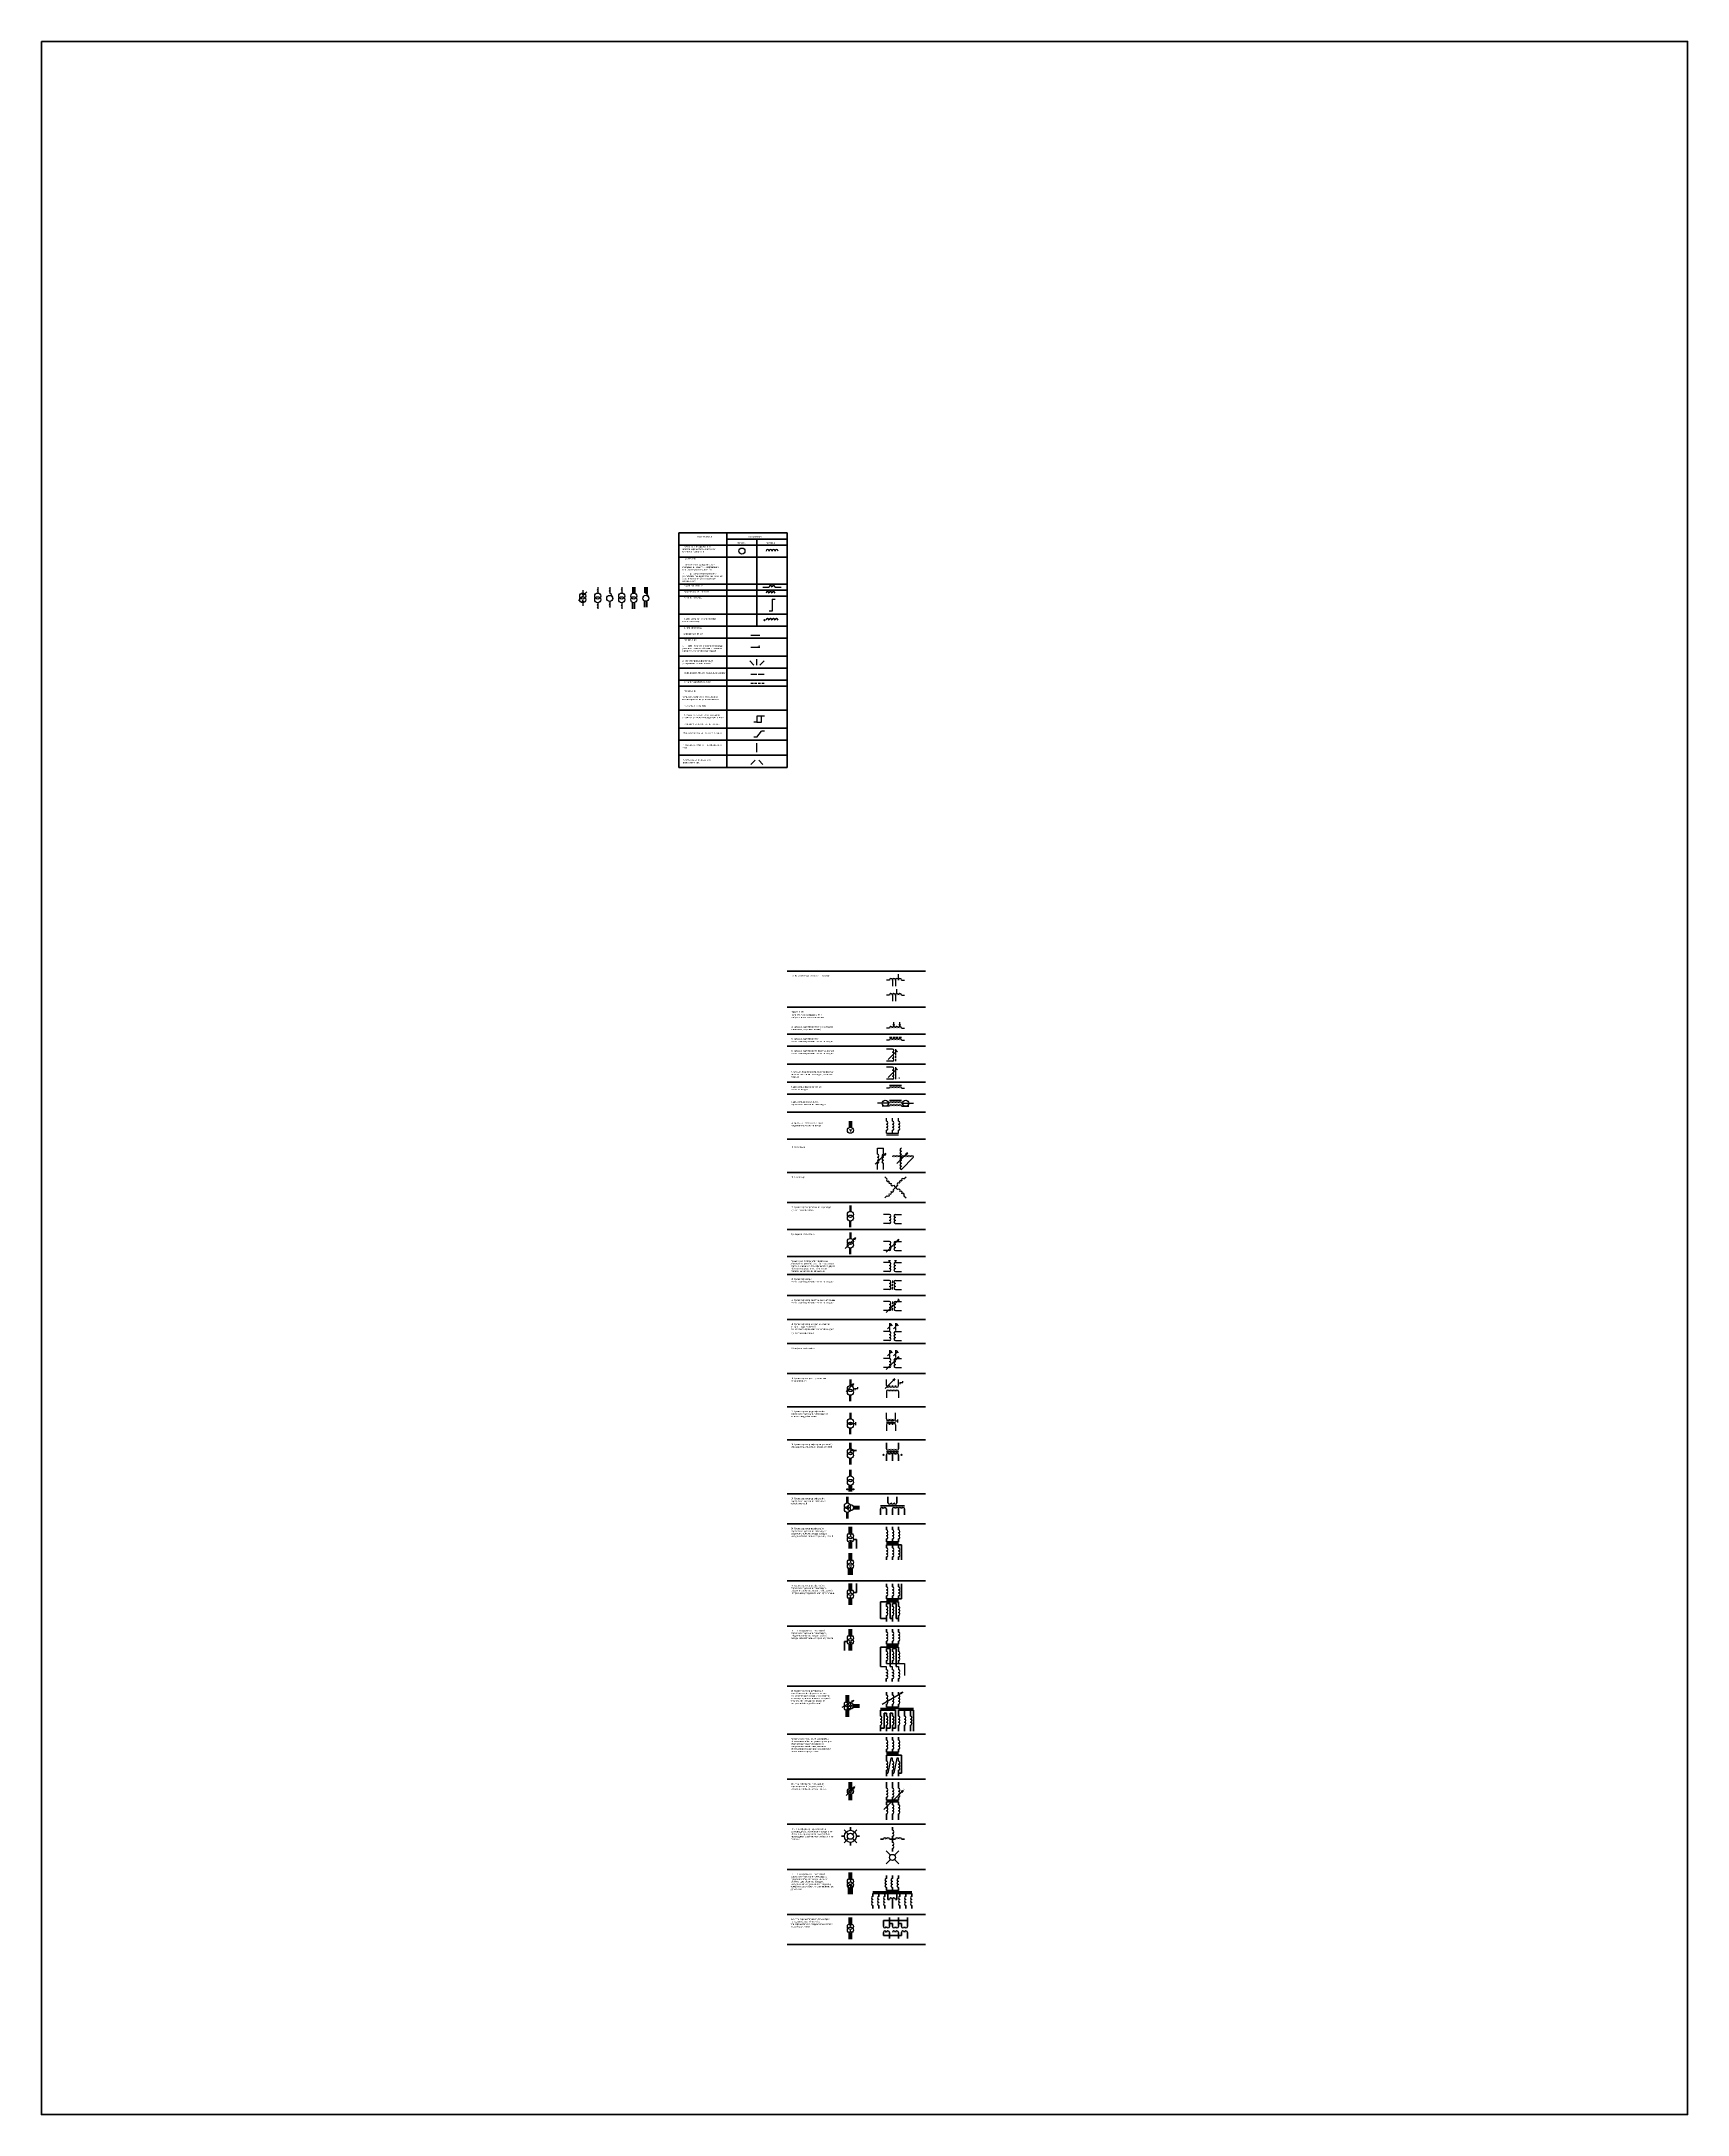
# Model space of a CAD drawing. Header units: millimetres. Extents: x 2750 to 14339, y 845 to 4295.
# Drawn here: x 11600 to 14339, y 845 to 4295 of the extents above.
import ezdxf

# ---------------------------------------------------------------- set-up
doc = ezdxf.new("R2010")
doc.units = ezdxf.units.MM
doc.layers.add('Слой1', color=3, linetype='Continuous', lineweight=50)
doc.layers.add('толстые линии', color=1, linetype='Continuous', lineweight=211)
doc.styles.get("Standard").update_dxf_attribs({"font": 'arial.ttf'})

msp = doc.modelspace()

# ---------------------------------------------------------------- hatches: boundary and pattern name
h = msp.add_hatch(color=256)
h.dxf.hatch_style = 1
edge = h.paths.add_edge_path()
edge.add_arc((12803.1, 3332), 1, 0, 360)
h = msp.add_hatch(color=256)
h.dxf.hatch_style = 1
edge = h.paths.add_edge_path()
edge.add_arc((13011, 2265.5), 1, 0, 360)
h = msp.add_hatch(color=256)
h.dxf.hatch_style = 1
edge = h.paths.add_edge_path()
edge.add_arc((13021, 2265.5), 1, 0, 360)
h = msp.add_hatch(color=256)
h.dxf.hatch_style = 1
edge = h.paths.add_edge_path()
edge.add_arc((13001, 1943), 1, 0, 360)
h = msp.add_hatch(color=256)
h.dxf.hatch_style = 1
edge = h.paths.add_edge_path()
edge.add_arc((13031, 1943), 1, 0, 360)
h = msp.add_hatch(color=256)
h.dxf.hatch_style = 1
edge = h.paths.add_edge_path()
edge.add_arc((12941, 1885.5), 1, 0, 360)
h = msp.add_hatch(color=256)
h.dxf.hatch_style = 1
edge = h.paths.add_edge_path()
edge.add_arc((12951, 1885.5), 1, 0, 360)

# ---------------------------------------------------------------- linework, layer by layer
for p, q in [((12500.6, 3382), (12500.6, 3377)), ((12524.9, 3382.5), (12526.3, 3384)), ((12524.9, 3380), (12526.3, 3381.5)), ((12525.6, 3387), (12525.6, 3377)), ((12544.9, 3383.7), (12546.3, 3385.1)), ((12544.9, 3381.2), (12546.3, 3382.6)), ((12545.6, 3386.9), (12545.6, 3376.9)), ((12564.9, 3382.5), (12566.3, 3384)), ((12564.9, 3380), (12566.3, 3381.5)), ((12565.6, 3387), (12565.6, 3377)), ((12583.6, 3387), (12583.6, 3376.6)), ((12585.6, 3387), (12585.6, 3377)), ((12587.6, 3387), (12587.6, 3376.6)), ((12603.6, 3387), (12603.6, 3377.9)), ((12605.6, 3387), (12605.6, 3377)), ((12607.6, 3387), (12607.6, 3375.5)), ((12800.6, 3387), (12810.6, 3387)), ((12820.6, 3387), (12830.6, 3387)), ((12493.6, 3364.9), (12507.7, 3379.1)), ((12500.6, 3365.3), (12499.1, 3362.7)), ((12499.1, 3362.7), (12502.1, 3362.7)), ((12500.6, 3374), (12500.6, 3372)), ((12502.1, 3362.7), (12500.6, 3365.3)), ((12500.6, 3361), (12500.6, 3356)), ((12524.9, 3357.8), (12526.3, 3359.2)), ((12524.9, 3355.3), (12526.3, 3356.7)), ((12524.9, 3352.8), (12526.3, 3354.2)), ((12525.6, 3361), (12525.6, 3351)), ((12544.9, 3378.7), (12546.3, 3380.1)), ((12544.9, 3360), (12546.3, 3361.5)), ((12544.9, 3357.5), (12546.3, 3359)), ((12544.9, 3355), (12546.3, 3356.5)), ((12545.6, 3363.2), (12545.6, 3353.2)), ((12564.9, 3357.8), (12566.3, 3359.2)), ((12564.9, 3355.3), (12566.3, 3356.7)), ((12564.9, 3352.8), (12566.3, 3354.2)), ((12565.6, 3361), (12565.6, 3351)), ((12583.6, 3351), (12583.6, 3361.4)), ((12585.6, 3361), (12585.6, 3351)), ((12587.6, 3351), (12587.6, 3361.4)), ((12603.6, 3353.3), (12603.6, 3363.8)), ((12605.6, 3363.3), (12605.6, 3353.3)), ((12607.6, 3353.3), (12607.6, 3363.8)), ((12795.6, 3372), (12805.6, 3372)), ((12815.6, 3347), (12810.6, 3347)), ((12815.6, 3367), (12820.6, 3367)), ((12815.6, 3367), (12815.6, 3347)), ((12820.6, 3372), (12830.6, 3372)), ((12780.6, 3307), (12795.6, 3307)), ((12780.6, 3287), (12795.6, 3287)), ((12785.6, 3257), (12778.6, 3264.1)), ((12790.6, 3257), (12790.6, 3267)), ((12795.6, 3257), (12802.7, 3264.1)), ((12780.6, 3242), (12790.6, 3242)), ((12780.6, 3227), (12784.6, 3227)), ((12786.6, 3227), (12790.6, 3227)), ((12792.6, 3242), (12802.6, 3242)), ((12792.6, 3227), (12796.6, 3227)), ((12798.6, 3227), (12802.6, 3227)), ((12790.6, 3162), (12785.6, 3162)), ((12790.6, 3137), (12798.1, 3147)), ((12803.1, 3172), (12798.1, 3172)), ((12803.1, 3147), (12798.1, 3147)), ((12790.6, 3137), (12785.6, 3137)), ((12790.6, 3112), (12790.6, 3127)), ((12780.6, 3092), (12787.7, 3099.1)), ((12800.6, 3092), (12793.6, 3099.1)), ((13011, 2733), (13006, 2733)), ((13016, 2733), (13016, 2723)), ((13021, 2733), (13021, 2723)), ((13026, 2733), (13026, 2743)), ((13031, 2733), (13036, 2733)), ((13011, 2708), (13006, 2708)), ((13016, 2708), (13016, 2698)), ((13021, 2708), (13021, 2698)), ((13023.5, 2710.5), (13023.5, 2718)), ((13031, 2708), (13036, 2708)), ((13018.5, 2655.5), (13017.5, 2659.4)), ((13018.5, 2655.5), (13018.5, 2663)), ((13018.5, 2655.5), (13019.5, 2659.4)), ((13028.5, 2655.5), (13027.5, 2659.4)), ((13028.5, 2655.5), (13028.5, 2663)), ((13028.5, 2655.5), (13029.5, 2659.4)), ((13011, 2653), (13006, 2653)), ((13011, 2633), (13006, 2633)), ((13011, 2638), (13015, 2638)), ((13016.5, 2638), (13020.5, 2638)), ((13021.5, 2638), (13025.5, 2638)), ((13027, 2638), (13031, 2638)), ((13031, 2653), (13036, 2653)), ((13031, 2633), (13036, 2633)), ((13016, 2618), (13006, 2618)), ((13016, 2598), (13006, 2598)), ((13016, 2588), (13006, 2588)), ((13008.9, 2600.9), (13023.1, 2615.1)), ((13021, 2618), (13021, 2614)), ((13021, 2612.5), (13021, 2608.5)), ((13021, 2607.5), (13021, 2603.5)), ((13021, 2602), (13021, 2598)), ((13021, 2588), (13021, 2568)), ((13024.5, 2613.7), (13021.7, 2616.5)), ((13016, 2568), (13006, 2568)), ((13011, 2553), (13006, 2553)), ((13008.9, 2570.9), (13023.1, 2585.1)), ((13011, 2558), (13031, 2558)), ((13024.5, 2583.7), (13021.7, 2586.5)), ((13031, 2553), (13036, 2553)), ((13011, 2528), (12991, 2528)), ((13011, 2523), (12999, 2523)), ((13011, 2533), (13031, 2533)), ((13031, 2528), (13051, 2528)), ((13031, 2523), (13043, 2523)), ((12944, 2498), (12944, 2487.6)), ((12946, 2498), (12946, 2488)), ((12948, 2498), (12948, 2487.6)), ((13006, 2498), (13006, 2503)), ((13016, 2498), (13016, 2503)), ((13026, 2498), (13026, 2503)), ((12946, 2483), (12946, 2481)), ((12991, 2443), (12991, 2453)), ((12991, 2453), (13001, 2453)), ((13001, 2443), (13001, 2453)), ((13006, 2478), (13006, 2483)), ((13006, 2478), (13026, 2478)), ((13006, 2475.5), (13026, 2475.5)), ((13016, 2478), (13016, 2483)), ((13026, 2478), (13026, 2483)), ((12987.2, 2426.7), (13004.8, 2444.3)), ((12991, 2418), (12991, 2428)), ((13001, 2418), (13001, 2428)), ((13004.8, 2444.3), (13001.4, 2442.3)), ((13004.8, 2444.3), (13002.8, 2440.9)), ((13023.4, 2427.9), (13041.1, 2445.6)), ((13051, 2438), (13031, 2418)), ((13041.1, 2445.6), (13037.6, 2443.6)), ((13041.1, 2445.6), (13039.1, 2442.1)), ((13006.9, 2402.1), (13003.3, 2405.7)), ((13017.5, 2391.5), (13021, 2388)), ((13017.5, 2384.5), (13021, 2388)), ((13024.5, 2391.5), (13021, 2388)), ((13024.5, 2384.5), (13021, 2388)), ((13035.1, 2402.1), (13038.7, 2405.7)), ((12945, 2358), (12945, 2347.9)), ((12947, 2358), (12947, 2347.9)), ((13006.9, 2373.9), (13003.3, 2370.3)), ((13035.1, 2373.9), (13038.7, 2370.3)), ((12945, 2322), (12945, 2332.1)), ((12945, 2313), (12945, 2302.9)), ((12947, 2322), (12947, 2332.1)), ((12947, 2313), (12947, 2302.9)), ((13011, 2343), (13001, 2343)), ((13011, 2328), (13001, 2328)), ((13021, 2343), (13031, 2343)), ((13021, 2328), (13031, 2328)), ((12937.2, 2286.2), (12954.8, 2303.8)), ((12945, 2277), (12945, 2287.1)), ((12947, 2277), (12947, 2287.1)), ((12954.8, 2303.8), (12951.4, 2301.8)), ((12954.8, 2303.8), (12952.8, 2300.4)), ((13011, 2298), (13001, 2298)), ((13011, 2283), (13001, 2283)), ((13005.4, 2279.9), (13026.6, 2301.1)), ((13021, 2298), (13031, 2298)), ((13021, 2283), (13031, 2283)), ((13026.6, 2301.1), (13023.1, 2299.1)), ((13026.6, 2301.1), (13024.6, 2297.6)), ((13011, 2263), (13001, 2263)), ((13011, 2248), (13001, 2248)), ((13021, 2263), (13031, 2263)), ((13021, 2248), (13031, 2248)), ((13011, 2233), (13001, 2233)), ((13011, 2218), (13001, 2218)), ((13016, 2233), (13016, 2229)), ((13016, 2223.5), (13016, 2227.5)), ((13016, 2218), (13016, 2222)), ((13021, 2233), (13031, 2233)), ((13021, 2218), (13031, 2218)), ((13011, 2198), (13001, 2198)), ((13011, 2183), (13001, 2183)), ((13005.4, 2179.9), (13026.6, 2201.1)), ((13016, 2198), (13016, 2194)), ((13016, 2188.5), (13016, 2192.5)), ((13016, 2183), (13016, 2187)), ((13021, 2198), (13031, 2198)), ((13021, 2183), (13031, 2183)), ((13028, 2199.7), (13025.2, 2202.5)), ((13011, 2148), (13001, 2148)), ((13014.5, 2159.5), (13007.5, 2152.5)), ((13011, 2162), (13011, 2157)), ((13011, 2155), (13011, 2150)), ((13016.3, 2157.8), (13012.8, 2161.3)), ((13024.5, 2159.5), (13017.5, 2152.5)), ((13021, 2162), (13021, 2157)), ((13021, 2155), (13021, 2150)), ((13021, 2148), (13031, 2148)), ((13026.3, 2157.8), (13022.8, 2161.3)), ((13011, 2133), (13001, 2133)), ((13005.4, 2084.9), (13026.6, 2106.1)), ((13014.5, 2114.5), (13007.5, 2107.5)), ((13011, 2117), (13011, 2112)), ((13011, 2110), (13011, 2105)), ((13016.3, 2112.8), (13012.8, 2116.3)), ((13024.5, 2114.5), (13017.5, 2107.5)), ((13021, 2133), (13031, 2133)), ((13021, 2117), (13021, 2112)), ((13021, 2110), (13021, 2105)), ((13026.3, 2112.8), (13022.8, 2116.3)), ((13026.6, 2106.1), (13023.1, 2104.1)), ((13026.6, 2106.1), (13024.6, 2102.6)), ((13011, 2103), (13001, 2103)), ((13011, 2088), (13001, 2088)), ((13021, 2103), (13031, 2103)), ((13021, 2088), (13031, 2088)), ((12951.3, 2060.8), (12938.9, 2048.4)), ((12945, 2068), (12945, 2057.9)), ((12945, 2032), (12945, 2042.1)), ((12947, 2068), (12947, 2057.9)), ((12947, 2032), (12947, 2042.1)), ((12951.3, 2060.8), (12947.8, 2058.8)), ((12951.3, 2060.8), (12949.3, 2057.3)), ((12953.5, 2053), (12958.5, 2053)), ((12953.5, 2053), (12953.5, 2050.5)), ((12958.5, 2053), (12958.5, 2055.5)), ((13019.8, 2069.3), (13003.9, 2053.4)), ((13006, 2058), (13006, 2068)), ((13006, 2048), (13006, 2038)), ((13019.8, 2069.3), (13016.4, 2067.3)), ((13019.8, 2069.3), (13017.8, 2065.9)), ((13026, 2058), (13026, 2068)), ((13026, 2048), (13026, 2038)), ((13028.5, 2063), (13033.5, 2063)), ((13028.5, 2063), (13028.5, 2060.5)), ((13033.5, 2063), (13033.5, 2065.5)), ((12945, 2013), (12945, 2002.9)), ((12947, 2013), (12947, 2002.9)), ((13006, 2003), (13006, 2013)), ((13021, 2003), (13021, 2013)), ((13025, 1996.8), (13025, 2001.8)), ((12942, 1995), (12943.5, 1995)), ((12944.5, 1995), (12947.5, 1995)), ((12945, 1977), (12945, 1987.1)), ((12947, 1977), (12947, 1987.1)), ((12948.5, 1995), (12950, 1995)), ((12950, 1995), (12955, 1995)), ((12955, 1992.5), (12955, 1997.5)), ((13006, 1999.2), (13011, 1999.2)), ((13006, 1996.8), (13021, 1996.8)), ((13006, 1993), (13006, 1983)), ((13013, 1999.2), (13018, 1999.2)), ((13020, 1999.2), (13025, 1999.2)), ((13021, 1993), (13021, 1983)), ((12944.3, 1801), (12946.9, 1799.5)), ((12946, 1810), (12946, 1808)), ((12946, 1800), (12946, 1798)), ((12946, 1766), (12946, 1764)), ((12944.3, 1757), (12946.9, 1755.5)), ((12946, 1756), (12946, 1754)), ((12944.3, 1717), (12946.9, 1715.5)), ((12946, 1707.3), (12944.5, 1704.7)), ((12944.5, 1704.7), (12947.5, 1704.7)), ((12946, 1716), (12946, 1714)), ((12947.5, 1704.7), (12946, 1707.3)), ((12946, 1630), (12944, 1630)), ((12944.3, 1631), (12944.8, 1631.9)), ((12946, 1628), (12945, 1628)), ((12946, 1640), (12946, 1638)), ((12946, 1630), (12946, 1628)), ((12946, 1630), (12946, 1628)), ((12947.7, 1631), (12948.2, 1630.1)), ((12996, 1590.5), (13005.8, 1590.5)), ((13005.8, 1590.5), (13005.8, 1585.5)), ((13006, 1595.5), (13036, 1595.5)), ((13012.2, 1590.5), (13015.8, 1590.5)), ((13015.8, 1590.5), (13015.8, 1585.5)), ((13022.2, 1590.5), (13025.8, 1590.5)), ((13025.8, 1590.5), (13025.8, 1585.5)), ((13036, 1595.5), (13036, 1575.5)), ((12932.3, 1523), (12951.8, 1534.2)), ((12939.3, 1531), (12941.9, 1529.5)), ((12941, 1521.3), (12939.5, 1518.7)), ((12939.5, 1518.7), (12942.5, 1518.7)), ((12941, 1530), (12941, 1528)), ((12942.5, 1518.7), (12941, 1521.3)), ((12946.5, 1526), (12949.1, 1524.5)), ((12951.8, 1534.2), (12948, 1533.2)), ((12948.2, 1525), (12948.2, 1523)), ((12951.8, 1534.2), (12949, 1531.4)), ((12998.7, 1528), (13033.3, 1548)), ((13033.3, 1548), (13029.5, 1547)), ((13033.3, 1548), (13030.5, 1545.2)), ((13013.5, 1438), (13008.5, 1413)), ((13016, 1438), (13013.5, 1438)), ((13016, 1433), (13016, 1438)), ((13023.5, 1438), (13018.5, 1413)), ((13026, 1438), (13023.5, 1438)), ((13026, 1433), (13026, 1438)), ((12938.9, 1375.9), (12953.1, 1390.1)), ((12945.1, 1383.9), (12944.3, 1384.4)), ((12946, 1386.8), (12945.1, 1387.2)), ((12945.1, 1383.9), (12946, 1384.4)), ((12945.1, 1383.9), (12945.1, 1382.9)), ((12946, 1386.8), (12946.9, 1387.2)), ((12946, 1386.8), (12946, 1385.8)), ((12953.1, 1390.1), (12949.6, 1388.1)), ((12953.1, 1390.1), (12951.1, 1386.6)), ((13001.9, 1352.6), (13033.7, 1384.4)), ((13033.7, 1384.4), (13030.2, 1382.4)), ((13033.7, 1384.4), (13031.7, 1381)), ((12942.5, 1311.5), (12935.4, 1318.6)), ((12949.5, 1311.5), (12956.6, 1318.6)), ((12935.4, 1297.4), (12942.5, 1304.5)), ((12956.6, 1297.4), (12949.5, 1304.5)), ((13012.5, 1276.5), (13005.4, 1283.6)), ((13019.5, 1276.5), (13026.6, 1283.6)), ((13005.4, 1262.4), (13012.5, 1269.5)), ((13026.6, 1262.4), (13019.5, 1269.5)), ((12943.5, 1225.6), (12943.5, 1226.6)), ((12946, 1235), (12946, 1233)), ((12946, 1226.9), (12946, 1223.6)), ((12948.5, 1225.6), (12948.5, 1226.6)), ((12947.5, 1161.3), (12944.5, 1161.3)), ((12944.5, 1161.3), (12946, 1158.7)), ((12946, 1158.7), (12947.5, 1161.3)), ((12946, 1150), (12946, 1152))]:
    msp.add_line(p, q)
for points in [[(12502.4, 3375), (12500.6, 3374), (12498.9, 3375)], [(12947.7, 2484), (12946, 2483), (12944.3, 2484)], [(12947.7, 1811), (12946, 1810), (12944.3, 1811)], [(12944.3, 1801), (12946, 1800), (12947.7, 1801)], [(12947.7, 1767), (12946, 1766), (12944.3, 1767)], [(12944.3, 1757), (12946, 1756), (12947.7, 1757)], [(12947.7, 1717), (12946, 1716), (12944.3, 1717)], [(12947.7, 1641), (12946, 1640), (12944.3, 1641)], [(12944.3, 1631), (12946, 1630), (12947.7, 1631)], [(12947.7, 1631), (12946, 1630), (12944.3, 1631)], [(12942.7, 1531), (12941, 1530), (12939.3, 1531)], [(12949.9, 1526), (12948.2, 1525), (12946.5, 1526)], [(12944.4, 1225.1), (12943.5, 1225.6), (12942.6, 1225.1)], [(12947.7, 1236), (12946, 1235), (12944.3, 1236)], [(12947.6, 1225.1), (12948.5, 1225.6), (12949.4, 1225.1)], [(12944.3, 1149), (12946, 1150), (12947.7, 1149)]]:
    msp.add_lwpolyline(points)
msp.add_lwpolyline([(12790.6, 3162), (12798.1, 3162), (12798.1, 3172), (12790.6, 3172)], close=True)
for centre, radius in [((12765.6, 3447), 5), ((12500.6, 3372), 5), ((12500.6, 3366), 5), ((12525.6, 3372), 5), ((12525.6, 3366), 5), ((12545.6, 3368.2), 5), ((12565.6, 3372), 5), ((12565.6, 3366), 5), ((12585.6, 3372), 5), ((12585.6, 3366), 5), ((12605.6, 3368.3), 5), ((12803.1, 3332), 1), ((13004, 2528), 5), ((13038, 2528), 5), ((12946, 2483), 5), ((12946, 2343), 5), ((12946, 2337), 5), ((12946, 2298), 5), ((12946, 2292), 5), ((13011, 2265.5), 1), ((13021, 2265.5), 1), ((12946, 2053), 5), ((12946, 2047), 5), ((12946, 1998), 5), ((12946, 1992), 5), ((12946, 1948), 5), ((12946, 1942), 5), ((13001, 1943), 1), ((13031, 1943), 1), ((12946, 1903), 5), ((12946, 1897), 5), ((12941, 1858), 5), ((12941, 1885.5), 1), ((12951, 1885.5), 1), ((12941, 1852), 5), ((12946.2, 1855), 5), ((12946, 1808), 5), ((12946, 1802), 5), ((12946, 1764), 5), ((12946, 1758), 5), ((12946, 1714), 5), ((12946, 1708), 5), ((12946, 1638), 5), ((12946, 1632), 5), ((12941, 1528), 5), ((12941, 1522), 5), ((12946.2, 1525), 5), ((12946, 1383), 5), ((12946, 1383), 2.5), ((12946, 1308), 10), ((12946, 1308), 5), ((13016, 1273), 5), ((12946, 1233), 5), ((12946, 1227), 5), ((12946, 1158), 5), ((12946, 1152), 5)]:
    msp.add_circle(centre, radius)
for centre, radius, start, end in [((12808.1, 3447), 2.5, 0, 180), ((12813.1, 3447), 2.5, 0, 180), ((12818.1, 3447), 2.5, 0, 180), ((12823.1, 3447), 2.5, 0, 180), ((12813.1, 3387), 2.5, 0, 180), ((12818.1, 3387), 2.5, 0, 180), ((12540.6, 3368.2), 10, 0, 60), ((12600.6, 3368.3), 10, 0, 72.5424), ((12808.1, 3377), 2.5, 0, 180), ((12813.1, 3377), 2.5, 0, 180), ((12818.1, 3377), 2.5, 0, 180), ((12808.1, 3332), 2.5, 0, 180), ((12813.1, 3332), 2.5, 0, 180), ((12818.1, 3332), 2.5, 0, 180), ((12823.1, 3332), 2.5, 0, 180), ((13013.5, 2733), 2.5, 0, 180), ((13018.5, 2733), 2.5, 0, 180), ((13023.5, 2733), 2.5, 0, 180), ((13028.5, 2733), 2.5, 0, 180), ((13013.5, 2708), 2.5, 0, 180), ((13018.5, 2708), 2.5, 0, 180), ((13023.5, 2708), 2.5, 0, 180), ((13028.5, 2708), 2.5, 0, 180), ((13013.5, 2653), 2.5, 0, 180), ((13013.5, 2633), 2.5, 0, 180), ((13018.5, 2653), 2.5, 0, 180), ((13018.5, 2633), 2.5, 0, 180), ((13023.5, 2653), 2.5, 0, 180), ((13023.5, 2633), 2.5, 0, 180), ((13028.5, 2653), 2.5, 0, 180), ((13028.5, 2633), 2.5, 0, 180), ((13016, 2615.5), 2.5, 270, 90), ((13016, 2610.5), 2.5, 270, 90), ((13016, 2605.5), 2.5, 270, 90), ((13016, 2600.5), 2.5, 270, 90), ((13016, 2585.5), 2.5, 270, 90), ((13013.5, 2553), 2.5, 0, 180), ((13016, 2580.5), 2.5, 270, 90), ((13016, 2575.5), 2.5, 270, 90), ((13016, 2570.5), 2.5, 270, 90), ((13018.5, 2553), 2.5, 0, 180), ((13023.5, 2553), 2.5, 0, 180), ((13028.5, 2553), 2.5, 0, 180), ((13013.5, 2528), 2.5, 0, 180), ((13013.5, 2523), 2.5, 0, 180), ((13018.5, 2528), 2.5, 0, 180), ((13018.5, 2523), 2.5, 0, 180), ((13023.5, 2528), 2.5, 0, 180), ((13023.5, 2523), 2.5, 0, 180), ((13028.5, 2528), 2.5, 0, 180), ((13028.5, 2523), 2.5, 0, 180), ((13006, 2495.5), 2.5, 270, 90), ((13006, 2490.5), 2.5, 270, 90), ((13006, 2485.5), 2.5, 270, 90), ((13016, 2495.5), 2.5, 270, 90), ((13016, 2490.5), 2.5, 270, 90), ((13016, 2485.5), 2.5, 270, 90), ((13026, 2495.5), 2.5, 270, 90), ((13026, 2490.5), 2.5, 270, 90), ((13026, 2485.5), 2.5, 270, 90), ((13031, 2450.5), 2.5, 90, 270), ((12991, 2440.5), 2.5, 270, 90), ((12991, 2435.5), 2.5, 270, 90), ((12991, 2430.5), 2.5, 270, 90), ((13001, 2440.5), 2.5, 90, 270), ((13001, 2435.5), 2.5, 90, 270), ((13001, 2430.5), 2.5, 90, 270), ((13018.5, 2438), 2.5, 0, 180), ((13023.5, 2438), 2.5, 0, 180), ((13028.5, 2438), 2.5, 0, 180), ((13031, 2445.5), 2.5, 90, 270), ((13031, 2440.5), 2.5, 90, 270), ((13031, 2435.5), 2.5, 90, 270), ((13031, 2430.5), 2.5, 90, 270), ((13031, 2425.5), 2.5, 90, 270), ((13031, 2420.5), 2.5, 90, 270), ((13033.5, 2438), 2.5, 0, 180), ((13038.5, 2438), 2.5, 0, 180), ((13043.5, 2438), 2.5, 0, 180), ((13048.5, 2438), 2.5, 0, 180), ((13008.6, 2400.4), 2.5, 135, 315), ((13012.2, 2396.8), 2.5, 135, 315), ((13012.2, 2379.2), 2.5, 225, 45), ((13015.7, 2393.3), 2.5, 135, 315), ((13015.7, 2382.7), 2.5, 225, 45), ((13026.3, 2393.3), 2.5, 45, 225), ((13026.3, 2382.7), 2.5, 315, 135), ((13029.8, 2396.8), 2.5, 45, 225), ((13029.8, 2379.2), 2.5, 315, 135), ((13033.4, 2400.4), 2.5, 45, 225), ((13008.6, 2375.6), 2.5, 225, 45), ((13033.4, 2375.6), 2.5, 315, 135), ((13011, 2340.5), 2.5, 270, 90), ((13011, 2335.5), 2.5, 270, 90), ((13011, 2330.5), 2.5, 270, 90), ((13021, 2340.5), 2.5, 90, 270), ((13021, 2335.5), 2.5, 90, 270), ((13021, 2330.5), 2.5, 90, 270), ((13011, 2295.5), 2.5, 270, 90), ((13011, 2290.5), 2.5, 270, 90), ((13011, 2285.5), 2.5, 270, 90), ((13021, 2295.5), 2.5, 90, 270), ((13021, 2290.5), 2.5, 90, 270), ((13021, 2285.5), 2.5, 90, 270), ((13011, 2260.5), 2.5, 270, 90), ((13011, 2255.5), 2.5, 270, 90), ((13011, 2250.5), 2.5, 270, 90), ((13021, 2260.5), 2.5, 90, 270), ((13021, 2255.5), 2.5, 90, 270), ((13021, 2250.5), 2.5, 90, 270), ((13011, 2230.5), 2.5, 270, 90), ((13011, 2225.5), 2.5, 270, 90), ((13011, 2220.5), 2.5, 270, 90), ((13021, 2230.5), 2.5, 90, 270), ((13021, 2225.5), 2.5, 90, 270), ((13021, 2220.5), 2.5, 90, 270), ((13011, 2195.5), 2.5, 270, 90), ((13011, 2190.5), 2.5, 270, 90), ((13011, 2185.5), 2.5, 270, 90), ((13021, 2195.5), 2.5, 90, 270), ((13021, 2190.5), 2.5, 90, 270), ((13021, 2185.5), 2.5, 90, 270), ((13011, 2145.5), 2.5, 270, 90), ((13011, 2140.5), 2.5, 270, 90), ((13021, 2145.5), 2.5, 90, 270), ((13021, 2140.5), 2.5, 90, 270), ((13011, 2135.5), 2.5, 270, 90), ((13021, 2135.5), 2.5, 90, 270), ((13011, 2100.5), 2.5, 270, 90), ((13011, 2095.5), 2.5, 270, 90), ((13011, 2090.5), 2.5, 270, 90), ((13021, 2100.5), 2.5, 90, 270), ((13021, 2095.5), 2.5, 90, 270), ((13021, 2090.5), 2.5, 90, 270), ((13008.5, 2058), 2.5, 180, 0), ((13008.5, 2048), 2.5, 0, 180), ((13013.5, 2058), 2.5, 180, 0), ((13013.5, 2048), 2.5, 0, 180), ((13018.5, 2058), 2.5, 180, 0), ((13018.5, 2048), 2.5, 0, 180), ((13023.5, 2058), 2.5, 180, 0), ((13023.5, 2048), 2.5, 0, 180), ((13008.5, 2003), 2.5, 180, 0), ((13013.5, 2003), 2.5, 180, 0), ((13018.5, 2003), 2.5, 180, 0), ((13008.5, 1993), 2.5, 0, 180), ((13013.5, 1993), 2.5, 0, 180), ((13018.5, 1993), 2.5, 0, 180), ((13008.5, 1953), 2.5, 180, 0), ((13008.5, 1943), 2.5, 0, 180), ((13013.5, 1953), 2.5, 180, 0), ((13013.5, 1943), 2.5, 0, 180), ((13018.5, 1953), 2.5, 180, 0), ((13018.5, 1943), 2.5, 0, 180), ((13023.5, 1953), 2.5, 180, 0), ((13023.5, 1943), 2.5, 0, 180), ((13011, 1863), 2.5, 180, 0), ((13016, 1863), 2.5, 180, 0), ((13021, 1863), 2.5, 180, 0), ((12998.5, 1853), 2.5, 0, 180), ((13003.5, 1853), 2.5, 0, 180), ((13018.5, 1853), 2.5, 0, 180), ((13023.5, 1853), 2.5, 0, 180), ((13028.5, 1853), 2.5, 0, 180), ((13033.5, 1853), 2.5, 0, 180), ((13006, 1815.5), 2.5, 270, 90), ((13006, 1810.5), 2.5, 270, 90), ((13006, 1805.5), 2.5, 270, 90), ((13016, 1815.5), 2.5, 270, 90), ((13016, 1810.5), 2.5, 270, 90), ((13016, 1805.5), 2.5, 270, 90), ((13026, 1815.5), 2.5, 270, 90), ((13026, 1810.5), 2.5, 270, 90), ((13026, 1805.5), 2.5, 270, 90), ((13006, 1785.5), 2.5, 270, 90), ((13006, 1780.5), 2.5, 270, 90), ((13006, 1775.5), 2.5, 270, 90), ((13016, 1785.5), 2.5, 270, 90), ((13016, 1780.5), 2.5, 270, 90), ((13016, 1775.5), 2.5, 270, 90), ((13026, 1785.5), 2.5, 270, 90), ((13026, 1780.5), 2.5, 270, 90), ((13026, 1775.5), 2.5, 270, 90), ((13006, 1720.5), 2.5, 270, 90), ((13006, 1715.5), 2.5, 270, 90), ((13006, 1710.5), 2.5, 270, 90), ((13006, 1688), 2.5, 270, 90), ((13016, 1720.5), 2.5, 270, 90), ((13016, 1715.5), 2.5, 270, 90), ((13016, 1710.5), 2.5, 270, 90), ((13016, 1688), 2.5, 270, 90), ((13026, 1720.5), 2.5, 270, 90), ((13026, 1715.5), 2.5, 270, 90), ((13026, 1710.5), 2.5, 270, 90), ((13026, 1688), 2.5, 270, 90), ((13006, 1683), 2.5, 270, 90), ((13006, 1678), 2.5, 270, 90), ((13016, 1683), 2.5, 270, 90), ((13016, 1678), 2.5, 270, 90), ((13026, 1683), 2.5, 270, 90), ((13026, 1678), 2.5, 270, 90), ((13006, 1645.5), 2.5, 270, 90), ((13006, 1640.5), 2.5, 270, 90), ((13006, 1635.5), 2.5, 270, 90), ((13016, 1645.5), 2.5, 270, 90), ((13016, 1640.5), 2.5, 270, 90), ((13016, 1635.5), 2.5, 270, 90), ((13026, 1645.5), 2.5, 270, 90), ((13026, 1640.5), 2.5, 270, 90), ((13026, 1635.5), 2.5, 270, 90), ((13006, 1613), 2.5, 270, 90), ((13006, 1608), 2.5, 270, 90), ((13006, 1603), 2.5, 270, 90), ((13016, 1613), 2.5, 270, 90), ((13016, 1608), 2.5, 270, 90), ((13016, 1603), 2.5, 270, 90), ((13026, 1613), 2.5, 270, 90), ((13026, 1608), 2.5, 270, 90), ((13026, 1603), 2.5, 270, 90), ((13005.8, 1583), 2.5, 270, 90), ((13005.8, 1578), 2.5, 270, 90), ((13005.8, 1573), 2.5, 270, 90), ((13015.8, 1583), 2.5, 270, 90), ((13015.8, 1578), 2.5, 270, 90), ((13015.8, 1573), 2.5, 270, 90), ((13025.8, 1583), 2.5, 270, 90), ((13025.8, 1578), 2.5, 270, 90), ((13025.8, 1573), 2.5, 270, 90), ((13006, 1540.5), 2.5, 270, 90), ((13006, 1535.5), 2.5, 270, 90), ((13006, 1530.5), 2.5, 270, 90), ((13016, 1540.5), 2.5, 270, 90), ((13016, 1535.5), 2.5, 270, 90), ((13016, 1530.5), 2.5, 270, 90), ((13026, 1540.5), 2.5, 270, 90), ((13026, 1535.5), 2.5, 270, 90), ((13026, 1530.5), 2.5, 270, 90), ((12996, 1505.5), 2.5, 270, 90), ((12996, 1500.5), 2.5, 270, 90), ((12996, 1495.5), 2.5, 270, 90), ((13006, 1505.5), 2.5, 270, 90), ((13006, 1500.5), 2.5, 270, 90), ((13006, 1495.5), 2.5, 270, 90), ((13016, 1505.5), 2.5, 270, 90), ((13016, 1500.5), 2.5, 270, 90), ((13016, 1495.5), 2.5, 270, 90), ((13026, 1505.5), 2.5, 270, 90), ((13026, 1500.5), 2.5, 270, 90), ((13026, 1495.5), 2.5, 270, 90), ((13036, 1505.5), 2.5, 270, 90), ((13036, 1500.5), 2.5, 270, 90), ((13036, 1495.5), 2.5, 270, 90), ((13046, 1505.5), 2.5, 270, 90), ((13046, 1500.5), 2.5, 270, 90), ((13046, 1495.5), 2.5, 270, 90), ((13006, 1465.5), 2.5, 270, 90), ((13006, 1460.5), 2.5, 270, 90), ((13006, 1455.5), 2.5, 270, 90), ((13016, 1465.5), 2.5, 270, 90), ((13016, 1460.5), 2.5, 270, 90), ((13016, 1455.5), 2.5, 270, 90), ((13026, 1465.5), 2.5, 270, 90), ((13026, 1460.5), 2.5, 270, 90), ((13026, 1455.5), 2.5, 270, 90), ((13006, 1430.5), 2.5, 270, 90), ((13006, 1425.5), 2.5, 270, 90), ((13006, 1420.5), 2.5, 270, 90), ((13016, 1430.5), 2.5, 270, 90), ((13016, 1425.5), 2.5, 270, 90), ((13016, 1420.5), 2.5, 270, 90), ((13026, 1430.5), 2.5, 270, 90), ((13026, 1425.5), 2.5, 270, 90), ((13026, 1420.5), 2.5, 270, 90), ((13006, 1385.5), 2.5, 270, 90), ((13006, 1380.5), 2.5, 270, 90), ((13016, 1385.5), 2.5, 270, 90), ((13016, 1380.5), 2.5, 270, 90), ((13026, 1385.5), 2.5, 270, 90), ((13026, 1380.5), 2.5, 270, 90), ((13006, 1375.5), 2.5, 270, 90), ((13006, 1358), 2.5, 270, 90), ((13006, 1353), 2.5, 270, 90), ((13006, 1348), 2.5, 270, 90), ((13016, 1375.5), 2.5, 270, 90), ((13016, 1358), 2.5, 270, 90), ((13016, 1353), 2.5, 270, 90), ((13016, 1348), 2.5, 270, 90), ((13026, 1375.5), 2.5, 270, 90), ((13026, 1358), 2.5, 270, 90), ((13026, 1353), 2.5, 270, 90), ((13026, 1348), 2.5, 270, 90), ((13016, 1315.5), 2.5, 270, 90), ((13016, 1310.5), 2.5, 270, 90), ((13003.5, 1303), 2.5, 0, 180), ((13008.5, 1303), 2.5, 0, 180), ((13016, 1295.5), 2.5, 270, 90), ((13016, 1290.5), 2.5, 270, 90), ((13023.5, 1303), 2.5, 0, 180), ((13028.5, 1303), 2.5, 0, 180), ((12983.5, 1205.5), 2.5, 90, 270), ((12993.5, 1205.5), 2.5, 90, 270), ((13003.5, 1205.5), 2.5, 90, 270), ((13006, 1235.5), 2.5, 90, 270), ((13006, 1230.5), 2.5, 90, 270), ((13006, 1225.5), 2.5, 90, 270), ((13016, 1235.5), 2.5, 90, 270), ((13016, 1230.5), 2.5, 90, 270), ((13016, 1225.5), 2.5, 90, 270), ((13026, 1235.5), 2.5, 90, 270), ((13026, 1230.5), 2.5, 90, 270), ((13026, 1225.5), 2.5, 90, 270), ((13028.5, 1205.5), 2.5, 90, 270), ((13038.5, 1205.5), 2.5, 90, 270), ((13048.5, 1205.5), 2.5, 90, 270), ((12983.5, 1200.5), 2.5, 90, 270), ((12983.5, 1195.5), 2.5, 90, 270), ((12993.5, 1200.5), 2.5, 90, 270), ((12993.5, 1195.5), 2.5, 90, 270), ((13003.5, 1200.5), 2.5, 90, 270), ((13003.5, 1195.5), 2.5, 90, 270), ((13013.5, 1203), 2.5, 0, 180), ((13018.5, 1203), 2.5, 0, 180), ((13028.5, 1200.5), 2.5, 90, 270), ((13028.5, 1195.5), 2.5, 90, 270), ((13038.5, 1200.5), 2.5, 90, 270), ((13038.5, 1195.5), 2.5, 90, 270), ((13048.5, 1200.5), 2.5, 90, 270), ((13048.5, 1195.5), 2.5, 90, 270), ((13003.5, 1158), 2.5, 180, 0), ((13003.5, 1148), 2.5, 0, 180), ((13008.5, 1158), 2.5, 180, 0), ((13008.5, 1148), 2.5, 0, 180), ((13018.5, 1158), 2.5, 180, 0), ((13018.5, 1148), 2.5, 0, 180), ((13023.5, 1158), 2.5, 180, 0), ((13023.5, 1148), 2.5, 0, 180), ((13033.5, 1158), 2.5, 180, 0), ((13033.5, 1148), 2.5, 0, 180), ((13038.5, 1158), 2.5, 180, 0), ((13038.5, 1148), 2.5, 0, 180)]:
    msp.add_arc(centre, radius, start, end)
for points in [[(12946, 1226.9), (12945.3, 1227.1), (12944.1, 1225.7), (12943.5, 1225.6)], [(12946, 1226.9), (12946.7, 1227.1), (12947.9, 1225.7), (12948.5, 1225.6)]]:
    msp.add_spline(points, degree=3)
at = {"layer": 'Слой1'}
for p, q in [((12660.6, 3477), (12840.6, 3477)), ((12660.6, 3087), (12660.6, 3477)), ((12660.6, 3457), (12840.6, 3457)), ((12740.6, 3477), (12740.6, 3087)), ((12740.6, 3467), (12840.6, 3467)), ((12790.6, 3467), (12790.6, 3322)), ((12840.6, 3477), (12840.6, 3087)), ((12840.6, 3437), (12660.6, 3437)), ((12660.6, 3392), (12840.6, 3392)), ((12660.6, 3382), (12840.6, 3382)), ((12660.6, 3372), (12840.6, 3372)), ((12660.6, 3342), (12840.6, 3342)), ((12660.6, 3322), (12840.6, 3322)), ((12660.6, 3302), (12840.6, 3302)), ((12660.6, 3272), (12840.6, 3272)), ((12660.6, 3252), (12840.6, 3252)), ((12660.6, 3232), (12840.6, 3232)), ((12660.6, 3222), (12840.6, 3222)), ((12660.6, 3182), (12840.6, 3182)), ((12660.6, 3152), (12840.6, 3152)), ((12660.6, 3132), (12840.6, 3132)), ((12660.6, 3107), (12840.6, 3107)), ((12660.6, 3087), (12840.6, 3087)), ((13071, 2748), (12841, 2748)), ((12841, 2688), (13071, 2688)), ((12841, 2643), (13071, 2643)), ((12841, 2623), (13071, 2623)), ((12841, 2593), (13071, 2593)), ((12841, 2563), (13071, 2563)), ((12841, 2543), (13071, 2543)), ((12841, 2513), (13071, 2513)), ((12841, 2468), (13071, 2468)), ((12841, 2413), (13071, 2413)), ((12841, 2363), (13071, 2363)), ((12841, 2318), (13071, 2318)), ((12841, 2273), (13071, 2273)), ((12841, 2243), (13071, 2243)), ((12841, 2208), (13071, 2208)), ((12841, 2168), (13071, 2168)), ((12841, 2128), (13071, 2128)), ((12841, 2078), (13071, 2078)), ((12841, 2023), (13071, 2023)), ((12841, 1968), (13071, 1968)), ((12841, 1878), (13071, 1878)), ((12841, 1828), (13071, 1828)), ((12841, 1733), (13071, 1733)), ((12841, 1658), (13071, 1658)), ((12841, 1558), (13071, 1558)), ((12841, 1478), (13071, 1478)), ((12841, 1403), (13071, 1403)), ((12841, 1328), (13071, 1328)), ((12841, 1253), (13071, 1253)), ((12841, 1178), (13071, 1178)), ((12841, 1128), (13071, 1128))]:
    msp.add_line(p, q, dxfattribs=at)
at = {"layer": 'толстые линии', "lineweight": 211}
for p, q in [((12945, 1963), (12945, 1952.9)), ((12945, 1918), (12945, 1907.9)), ((12940, 1873), (12940, 1862.9))]:
    msp.add_line(p, q, dxfattribs=at)
at = {"layer": 'толстые линии'}
for p, q in [((12945, 1927), (12945, 1937.1)), ((12946, 1947), (12946, 1950)), ((12946, 1950), (12956, 1950)), ((12947, 1963), (12947, 1952.9)), ((12947, 1927), (12947, 1937.1)), ((13006, 1953), (13006, 1963)), ((13006, 1948), (13026, 1948)), ((13006, 1943), (13006, 1933)), ((13016, 1943), (13016, 1933)), ((13026, 1953), (13026, 1963)), ((13026, 1943), (13026, 1933)), ((12947, 1918), (12947, 1907.9)), ((12942, 1873), (12942, 1862.9)), ((12944, 1882), (12944, 1892.4)), ((12946, 1892), (12946, 1882)), ((12948, 1882), (12948, 1892.4)), ((13008.5, 1863), (13008.5, 1873)), ((13023.5, 1863), (13023.5, 1873)), ((12940, 1837), (12940, 1847.1)), ((12942, 1837), (12942, 1847.1)), ((12961.2, 1857), (12950.8, 1857)), ((12961.2, 1853), (12950.8, 1853)), ((12951.2, 1855), (12961.2, 1855)), ((12996, 1858), (13036, 1858)), ((12996, 1853), (12996, 1843)), ((13006, 1853), (13006, 1843)), ((13016, 1853), (13016, 1843)), ((13026, 1853), (13026, 1843)), ((13036, 1853), (13036, 1843)), ((12944, 1823), (12944, 1812.6)), ((12944, 1787), (12944, 1797.4)), ((12946, 1813), (12946, 1823)), ((12946, 1797), (12946, 1787)), ((12948, 1823), (12948, 1812.6)), ((12948, 1787), (12948, 1797.4)), ((12951, 1802), (12956, 1802)), ((12956, 1802), (12956, 1787)), ((13006, 1818), (13006, 1823)), ((13006, 1798), (13006, 1803)), ((13006, 1798), (13026, 1798)), ((13006, 1795.5), (13026, 1795.5)), ((13016, 1818), (13016, 1823)), ((13016, 1798), (13016, 1803)), ((13026, 1818), (13026, 1823)), ((13026, 1798), (13026, 1803)), ((12944, 1779), (12944, 1768.6)), ((12946, 1769), (12946, 1779)), ((12948, 1779), (12948, 1768.6)), ((13006, 1793), (13006, 1788)), ((13006, 1793), (13026, 1793)), ((13006, 1773), (13006, 1768)), ((13016, 1793), (13016, 1788)), ((13016, 1773), (13016, 1768)), ((13026, 1793), (13026, 1788)), ((13026, 1793), (13031, 1793)), ((13026, 1773), (13026, 1768)), ((13031, 1793), (13031, 1768)), ((12943, 1754), (12943, 1743)), ((12944, 1729), (12944, 1718.6)), ((12945, 1753.1), (12945, 1743)), ((12946, 1719), (12946, 1729)), ((12947, 1743), (12947, 1753.1)), ((12948, 1729), (12948, 1718.6)), ((12949, 1743), (12949, 1754)), ((12956, 1714), (12956, 1729)), ((13006, 1723), (13006, 1728)), ((13016, 1723), (13016, 1728)), ((13026, 1723), (13026, 1728)), ((13031, 1703), (13031, 1728)), ((12944, 1693), (12944, 1703.4)), ((12946, 1703), (12946, 1693)), ((12948, 1693), (12948, 1703.4)), ((12951, 1714), (12956, 1714)), ((12996, 1698), (13026, 1698)), ((12996, 1698), (12996, 1670.5)), ((13006, 1703), (13006, 1708)), ((13006, 1703), (13026, 1703)), ((13006, 1700.5), (13026, 1700.5)), ((13006, 1695.5), (13006, 1690.5)), ((13006, 1695.5), (13012.2, 1695.5)), ((13012.2, 1670.5), (13012.2, 1695.5)), ((13016, 1703), (13016, 1708)), ((13016, 1695.5), (13016, 1690.5)), ((13016, 1695.5), (13022.2, 1695.5)), ((13022.2, 1670.5), (13022.2, 1695.5)), ((13026, 1703), (13026, 1708)), ((13026, 1703), (13031, 1703)), ((13026, 1698), (13026, 1693)), ((13026, 1695.5), (13026, 1690.5)), ((12996, 1670.5), (13006, 1670.5)), ((13006, 1675.5), (13006, 1670.5)), ((13006, 1670.5), (13006, 1665.5)), ((13012.2, 1670.5), (13016, 1670.5)), ((13016, 1675.5), (13016, 1670.5)), ((13016, 1670.5), (13016, 1665.5)), ((13022.2, 1670.5), (13026, 1670.5)), ((13026, 1675.5), (13026, 1670.5)), ((13026, 1670.5), (13026, 1665.5)), ((12936, 1632), (12941, 1632)), ((12936, 1617), (12936, 1632)), ((12944, 1653), (12944, 1642.6)), ((12944, 1617), (12944, 1627.4)), ((12946, 1643), (12946, 1653)), ((12946, 1627), (12946, 1617)), ((12948, 1653), (12948, 1642.6)), ((12948, 1617), (12948, 1627.4)), ((12996, 1623), (13026, 1623)), ((12996, 1623), (12996, 1590.5)), ((13006, 1648), (13006, 1653)), ((13006, 1628), (13006, 1633)), ((13006, 1628), (13026, 1628)), ((13006, 1625.5), (13026, 1625.5)), ((13016, 1648), (13016, 1653)), ((13016, 1628), (13016, 1633)), ((13026, 1648), (13026, 1653)), ((13026, 1628), (13026, 1633)), ((13026, 1623), (13026, 1618)), ((13006, 1620.5), (13006, 1615.5)), ((13006, 1620.5), (13012.2, 1620.5)), ((13006, 1600.5), (13006, 1595.5)), ((13012.2, 1590.5), (13012.2, 1620.5)), ((13016, 1620.5), (13016, 1615.5)), ((13016, 1620.5), (13022.2, 1620.5)), ((13016, 1600.5), (13016, 1595.5)), ((13022.2, 1590.5), (13022.2, 1620.5)), ((13026, 1620.5), (13026, 1615.5)), ((13026, 1600.5), (13026, 1595.5)), ((13005.8, 1570.5), (13005.8, 1565.5)), ((13015.8, 1570.5), (13015.8, 1565.5)), ((13025.8, 1570.5), (13025.8, 1565.5)), ((12939, 1543), (12939, 1532.6)), ((12941, 1533), (12941, 1543)), ((12943, 1543), (12943, 1532.6)), ((12961.2, 1527), (12950.8, 1527)), ((12961.2, 1523), (12950.8, 1523)), ((12951.2, 1525), (12961.2, 1525)), ((12996, 1520.5), (13051, 1520.5)), ((13021, 1518), (12996, 1518)), ((12996, 1518), (12996, 1513)), ((13006, 1543), (13006, 1548)), ((13006, 1523), (13006, 1528)), ((13006, 1523), (13026, 1523)), ((13016, 1543), (13016, 1548)), ((13016, 1523), (13016, 1528)), ((13021, 1513), (13021, 1518)), ((13026, 1543), (13026, 1548)), ((13026, 1523), (13026, 1528)), ((13026, 1513), (13026, 1518)), ((13026, 1518), (13051, 1518)), ((13036, 1513), (13036, 1518)), ((13046, 1513), (13046, 1518)), ((13051, 1518), (13051, 1483)), ((12939, 1507), (12939, 1517.4)), ((12941, 1517), (12941, 1507)), ((12943, 1507), (12943, 1517.4)), ((12996, 1513), (12996, 1508)), ((12996, 1493), (12996, 1488)), ((12996, 1488), (12996, 1483)), ((13002.2, 1488), (12996, 1488)), ((13002.2, 1488), (13002.2, 1513)), ((13002.2, 1513), (13006, 1513)), ((13006, 1513), (13006, 1508)), ((13006, 1493), (13006, 1488)), ((13006, 1488), (13006, 1483)), ((13012.2, 1488), (13006, 1488)), ((13012.2, 1488), (13012.2, 1513)), ((13012.2, 1513), (13016, 1513)), ((13016, 1513), (13016, 1508)), ((13016, 1493), (13016, 1488)), ((13016, 1488), (13016, 1483)), ((13016, 1488), (13021, 1488)), ((13021, 1488), (13021, 1513)), ((13026, 1508), (13026, 1513)), ((13026, 1488), (13026, 1493)), ((13026, 1488), (13026, 1483)), ((13036, 1508), (13036, 1513)), ((13036, 1488), (13036, 1493)), ((13036, 1488), (13036, 1483)), ((13046, 1508), (13046, 1513)), ((13046, 1488), (13046, 1493)), ((13046, 1488), (13046, 1483)), ((13006, 1468), (13006, 1473)), ((13006, 1448), (13006, 1453)), ((13016, 1468), (13016, 1473)), ((13016, 1448), (13016, 1453)), ((13026, 1468), (13026, 1473)), ((13026, 1448), (13026, 1453)), ((13006, 1448), (13026, 1448)), ((13006, 1445.5), (13026, 1445.5)), ((13006, 1443), (13031, 1443)), ((13006, 1443), (13006, 1433)), ((13006, 1418), (13006, 1408)), ((13016, 1418), (13016, 1408)), ((13026, 1418), (13026, 1408)), ((13031, 1443), (13031, 1413)), ((12944, 1398), (12944, 1387.6)), ((12946, 1388), (12946, 1398)), ((12948, 1398), (12948, 1387.6)), ((13006, 1413), (13008.5, 1413)), ((13006, 1388), (13006, 1398)), ((13016, 1413), (13018.5, 1413)), ((13016, 1388), (13016, 1398)), ((13031, 1413), (13026, 1413)), ((13026, 1388), (13026, 1398)), ((12944, 1368), (12944, 1378.4)), ((12946, 1378), (12946, 1368)), ((12948, 1368), (12948, 1378.4)), ((13006, 1368), (13006, 1373)), ((13006, 1368), (13026, 1368)), ((13006, 1365.5), (13026, 1365.5)), ((13006, 1365.5), (13006, 1360.5)), ((13006, 1345.5), (13006, 1335.5)), ((13016, 1368), (13016, 1373)), ((13016, 1365.5), (13016, 1360.5)), ((13016, 1345.5), (13016, 1335.5)), ((13026, 1368), (13026, 1373)), ((13026, 1365.5), (13026, 1360.5)), ((13026, 1345.5), (13026, 1335.5)), ((12946, 1318), (12946, 1323)), ((13016, 1318), (13016, 1323)), ((12936, 1308), (12931, 1308)), ((12946, 1298), (12946, 1293)), ((12956, 1308), (12961, 1308)), ((13001, 1303), (12996, 1303)), ((13016, 1303), (13011, 1303)), ((13016, 1303), (13016, 1308)), ((13016, 1298), (13016, 1303)), ((13021, 1303), (13016, 1303)), ((13016, 1283), (13016, 1288)), ((13036, 1303), (13031, 1303)), ((12944, 1248), (12944, 1237.6)), ((12946, 1238), (12946, 1248)), ((12948, 1248), (12948, 1237.6)), ((13006, 1238), (13006, 1243)), ((13016, 1238), (13016, 1243)), ((13026, 1238), (13026, 1243)), ((12943, 1212), (12943, 1223)), ((12943, 1212), (12943, 1222.4)), ((12944, 1212), (12944, 1222.4)), ((12944, 1212), (12944, 1222.4)), ((12945, 1212), (12945, 1222.1)), ((12945, 1212), (12945, 1222.1)), ((12946, 1222), (12946, 1212)), ((12946, 1212), (12946, 1222)), ((12947, 1212), (12947, 1222.1)), ((12948, 1212), (12948, 1222.4)), ((12949, 1212), (12949, 1223)), ((12983.5, 1215.5), (13048.5, 1215.5)), ((12983.5, 1213), (13048.5, 1213)), ((12983.5, 1208), (12983.5, 1213)), ((12993.5, 1208), (12993.5, 1213)), ((13003.5, 1208), (13003.5, 1213)), ((13006, 1218), (13006, 1223)), ((13006, 1218), (13026, 1218)), ((13008.5, 1213), (13008.5, 1203)), ((13016, 1218), (13016, 1223)), ((13023.5, 1213), (13023.5, 1203)), ((13026, 1218), (13026, 1223)), ((13028.5, 1208), (13028.5, 1213)), ((13038.5, 1208), (13038.5, 1213)), ((13048.5, 1208), (13048.5, 1213)), ((12944, 1173), (12944, 1162.6)), ((12946, 1163), (12946, 1173)), ((12948, 1173), (12948, 1162.6)), ((12983.5, 1188), (12983.5, 1193)), ((12993.5, 1188), (12993.5, 1193)), ((13003.5, 1188), (13003.5, 1193)), ((13008.5, 1203), (13011, 1203)), ((13011, 1158), (13011, 1173)), ((13016, 1203), (13016, 1188)), ((13023.5, 1203), (13021, 1203)), ((13026, 1158), (13026, 1173)), ((13028.5, 1188), (13028.5, 1193)), ((13038.5, 1188), (13038.5, 1193)), ((13041, 1173), (13041, 1158)), ((13048.5, 1188), (13048.5, 1193)), ((12944, 1137), (12944, 1147.4)), ((12946, 1147), (12946, 1137)), ((12948, 1137), (12948, 1147.4)), ((13001, 1158), (13001, 1168)), ((13001, 1168), (13041, 1168)), ((13001, 1148), (13001, 1143)), ((13001, 1143), (13031, 1143)), ((13016, 1163), (13011, 1163)), ((13011, 1148), (13011, 1138)), ((13016, 1158), (13016, 1163)), ((13031, 1163), (13026, 1163)), ((13026, 1148), (13026, 1138)), ((13031, 1158), (13031, 1163)), ((13031, 1143), (13031, 1148)), ((13041, 1148), (13041, 1138))]:
    msp.add_line(p, q, dxfattribs=at)
msp.add_lwpolyline([(11600, 4295), (14339, 4295), (14339, 845), (11600, 845)], close=True, dxfattribs=at)

# ---------------------------------------------------------------- texts
at = {"layer": 'Слой1', "char_height": 2.5, "attachment_point": 1}
for s, width, heights, insert in [('1. Обмотка трансформатора, автотрансформатора, дросселя и магнитного усилителя', 71.137, [14.2], (12666.4, 3455.5)), ('Наименование', 2.5, [0], (12691.7, 3472)), ('Форма 1', 15.778, [0], (12757.8, 3462)), ('Обозначение', 2.5, [0], (12776.7, 3472)), ('Форма 2', 19.629, [0], (12806.7, 3462)), ('1. Количество полуокружностей в изображении обмотки и направление выводов не устанавливаются', 67.715, [14.3], (12666.4, 3425.5)), ('   Примечания:', 25.69, [4.24], (12666.4, 3435.5)), ('2.^IПри изображении магнитных усилителей, трансдукторов разнесенным способом используют следующие обозначения:', 70.503, [16.9], (12666.4, 3410.5)), ('   а) рабочая обмотка', 36.643, [4.24], (12666.4, 3390.5)), ('   б) управляющая обмотка', 51.676, [4.24], (12666.4, 3380.5)), ('   в) магнитопровод', 36.643, [4.24], (12666.4, 3370.5)), ('   3. Для указания начала обмотки используют точку', 72.031, [8.12], (12666.4, 3335.5)), ('   2. Магнитопровод', 37.569, [4.52], (12666.4, 3320.5)), ('1.^IДля немагнитного магнитопровода указывают химический символ металла, например, магнитопровод медный', 70.503, [16.9], (12666.4, 3290.5)), ('  а) ферромагнитный', 37.569, [4.52], (12666.4, 3310.5)), ('   Примечания:', 37.569, [4.52], (12666.4, 3300.5)), ('Cu', 37.569, [4.52], (12791.4, 3290.5)), ('2. Магнитопровод ферритовый (изображают толстой линией)', 70.503, [8.37], (12666.4, 3265.5)), ('   б) ферромагнитный с воздушным зазором', 71.034, [8.18], (12666.4, 3245.5)), ('   в) магнитодиэлектрический', 59.065, [4.52], (12666.4, 3230.5)), ('   Примечание.', 37.569, [4.52], (12666.4, 3215.5)), ('   3. Характер кривой намагничивания отражают при помощи следующих знаков:', 70.503, [8.37], (12666.4, 3175.5)), ('Количество штрихов в обозначении магнитопровода не устанавливается', 70.503, [8.37], (12666.4, 3205.5)), ('   г) Исключен (Изм. N 1)', 41.755, [4.52], (12666.4, 3190.5)), ('  б) непрямоугольная петля гистерезиса', 69.622, [4.52], (12666.4, 3145.5)), ('   а) прямоугольная петля гистерезиса', 67.649, [4.52], (12666.4, 3160.5)), (' 4. Первичная обмотка трансформатора\\P тока', 75.541, [8.73], (12665.8, 3125.5)), ('  5. Обмотка запоминающего\\P трансформатора', 79.98, [8.2], (12665.9, 3100.6)), ('   3. Катушка индуктивности с отводами', 70.503, [5.5], (12846.8, 2741.5)), (' Количество полуокружностей в изображении не устанавливается', 60.469, [13.8], (12846.8, 2676.5)), (' Примечание.', 36.643, [4.24], (12846.8, 2681.5)), (' 4. Катушка индуктивности со скользящими контактами (например, двумя)', 72.738, [13.8], (12846.8, 2656.5)), (' 5. Катушка индуктивности с магнитодиэлектрическим магнитопроводом', 71.08, [13.8], (12846.8, 2636.5)), (' 6. Катушка индуктивности, подстраиваемая магнитодиэлектрическим магнитопроводом', 73.401, [13.8], (12846.8, 2616.5)), ('7. Катушка индуктивности, подстраиваемая немагнитным магнитопроводом, например, медным', 75.038, [13.8], (12846.8, 2581.5)), ('8. Дроссель с ферромагнитным магнитопроводом', 75.038, [13.8], (12846.8, 2556.5)), ('Cu', 37.569, [4.52], (13024.3, 2571.5)), ('9. Дроссель коаксиальный с ферромагнитным магнитопроводом', 75.038, [13.8], (12846.8, 2531.5)), ('9а. Дроссель трехфазного тока с соединением обмоток в звезду', 75.038, [13.8], (12846.8, 2496.5)), ('10. Вариометр', 75.038, [13.8], (12846.8, 2456.5)), ('10. Гониометр', 75.038, [13.8], (12846.8, 2406.5)), ('а) с постоянной связью', 75.038, [13.8], (12846.8, 2351.5)), ('12. Трансформатор без магнитопровода:', 75.038, [13.8], (12846.8, 2356.5)), ('б) с переменной связью', 75.038, [13.8], (12846.8, 2311.5)), ('Примечание. Полярности мгновенных значений напряжений могут быть указаны в форме II, например, трансформатор с двумя обмотками с указателем полярности мгновенных значений напряжения', 75.038, [21.9], (12846.8, 2266.5)), ('13. Трансформатор с магнитодиэлектрическим магнитопроводом', 75.038, [21.9], (12846.8, 2236.5)), ('14. Трансформатор, подстраиваемый общим магнитодиэлектрическим магнитопроводом', 75.373, [21.9], (12846.8, 2201.5)), ('а) с постоянной связью:', 75.373, [21.9], (12846.8, 2146.5)), ('15. Трансформатор, каждая из обмоток которого подстраивается магнитодиэлектрическим магнитопроводом:', 75.373, [21.9], (12846.8, 2161.5)), ('б) с переменной связью', 75.373, [21.9], (12846.8, 2121.5)), ('16. Трансформатор со ступенчатым регулированием', 75.373, [21.9], (12846.8, 2071.5)), ('17. Трансформатор однофазный с ферромагнитным магнитопроводом и экраном между обмотками', 75.373, [21.9], (12846.8, 2016.5)), ('18. Трансформатор дифференциальный (с отводом от средней точки одной обмотки)', 73.049, [21.9], (12846.8, 1961.5)), ('19. Трансформатор однофазный с ферромагнитным магнитопроводом трехобмоточный', 73.049, [21.9], (12846.8, 1871.5)), ('20. Трансформатор трехфазный с ферромагнитным магнитопроводом; соединение обмоток звезда-звезда с выведенной нейтральной (средней) точкой', 73.049, [21.9], (12846.8, 1821.5)), ('21. Трансформатор трехфазный с ферромагнитным магнитопроводом, соединение обмоток звезда с выведенной нейтральной (средней) точкой - треугольник', 73.049, [21.9], (12846.8, 1726.5)), ('22.^IТрансформатор трехфазный с ферромагнитным магнитопроводом, соединение обмоток звезда-зигзаг с выведенной нейтральной (средней) точкой', 73.049, [21.9], (12846.8, 1651.5)), ('23. Трансформатор трехфазный трехобмоточный с ферромагнитным магнитопроводом; соединение обмоток звезда с регулированием под нагрузкой - треугольник - звезда с выведенной нейтральной (средней) точкой', 73.049, [32.6], (12846.8, 1551.5)), ('Примечание к пп.21-23. В развернутых обозначениях обмоток трансформаторов (Форма II) допускается наклонное изображение линий связи, например, обмотка трансформатора с соединением обмоток звезда-треугольник', 73.049, [32.6], (12846.8, 1471.5)), ('23а. Трансформатор трехфазный трехобмоточный (фазорегулятор); соединение обмоток звезда - звезда', 73.049, [32.6], (12846.8, 1396.5)), ('ɸ', 2.5, [5.28], (12953.8, 1393.5)), ('ɸ', 2.5, [5.28], (13034.4, 1387.9)), ('23б. Трансформатор вращающийся, фазовращатель (обозначение соединения обмоток статора и ротора между собой производится в зависимости от назначения машины)', 73.049, [22.4], (12846.8, 1321.5)), ('24.^IТрансформатор трехфазный с ферромагнитным магнитопроводом; соединение обмоток звезда на одной обмотке - две обратные звезды с выведенными нейтральными (средними) точками на двух обмотках с уравнительным дросселем', 73.049, [29], (12846.8, 1246.5)), ('24а. Трансформаторная группа из трех однофазных двухобмоточных трансформаторов с соединением обмоток звезда-треугольник', 73.049, [29], (12846.8, 1171.5))]:
    msp.add_mtext_dynamic_manual_height_columns(s, width=width, gutter_width=12.5, heights=heights, dxfattribs=dict(at, insert=insert))

doc.saveas('drawing.dxf')
